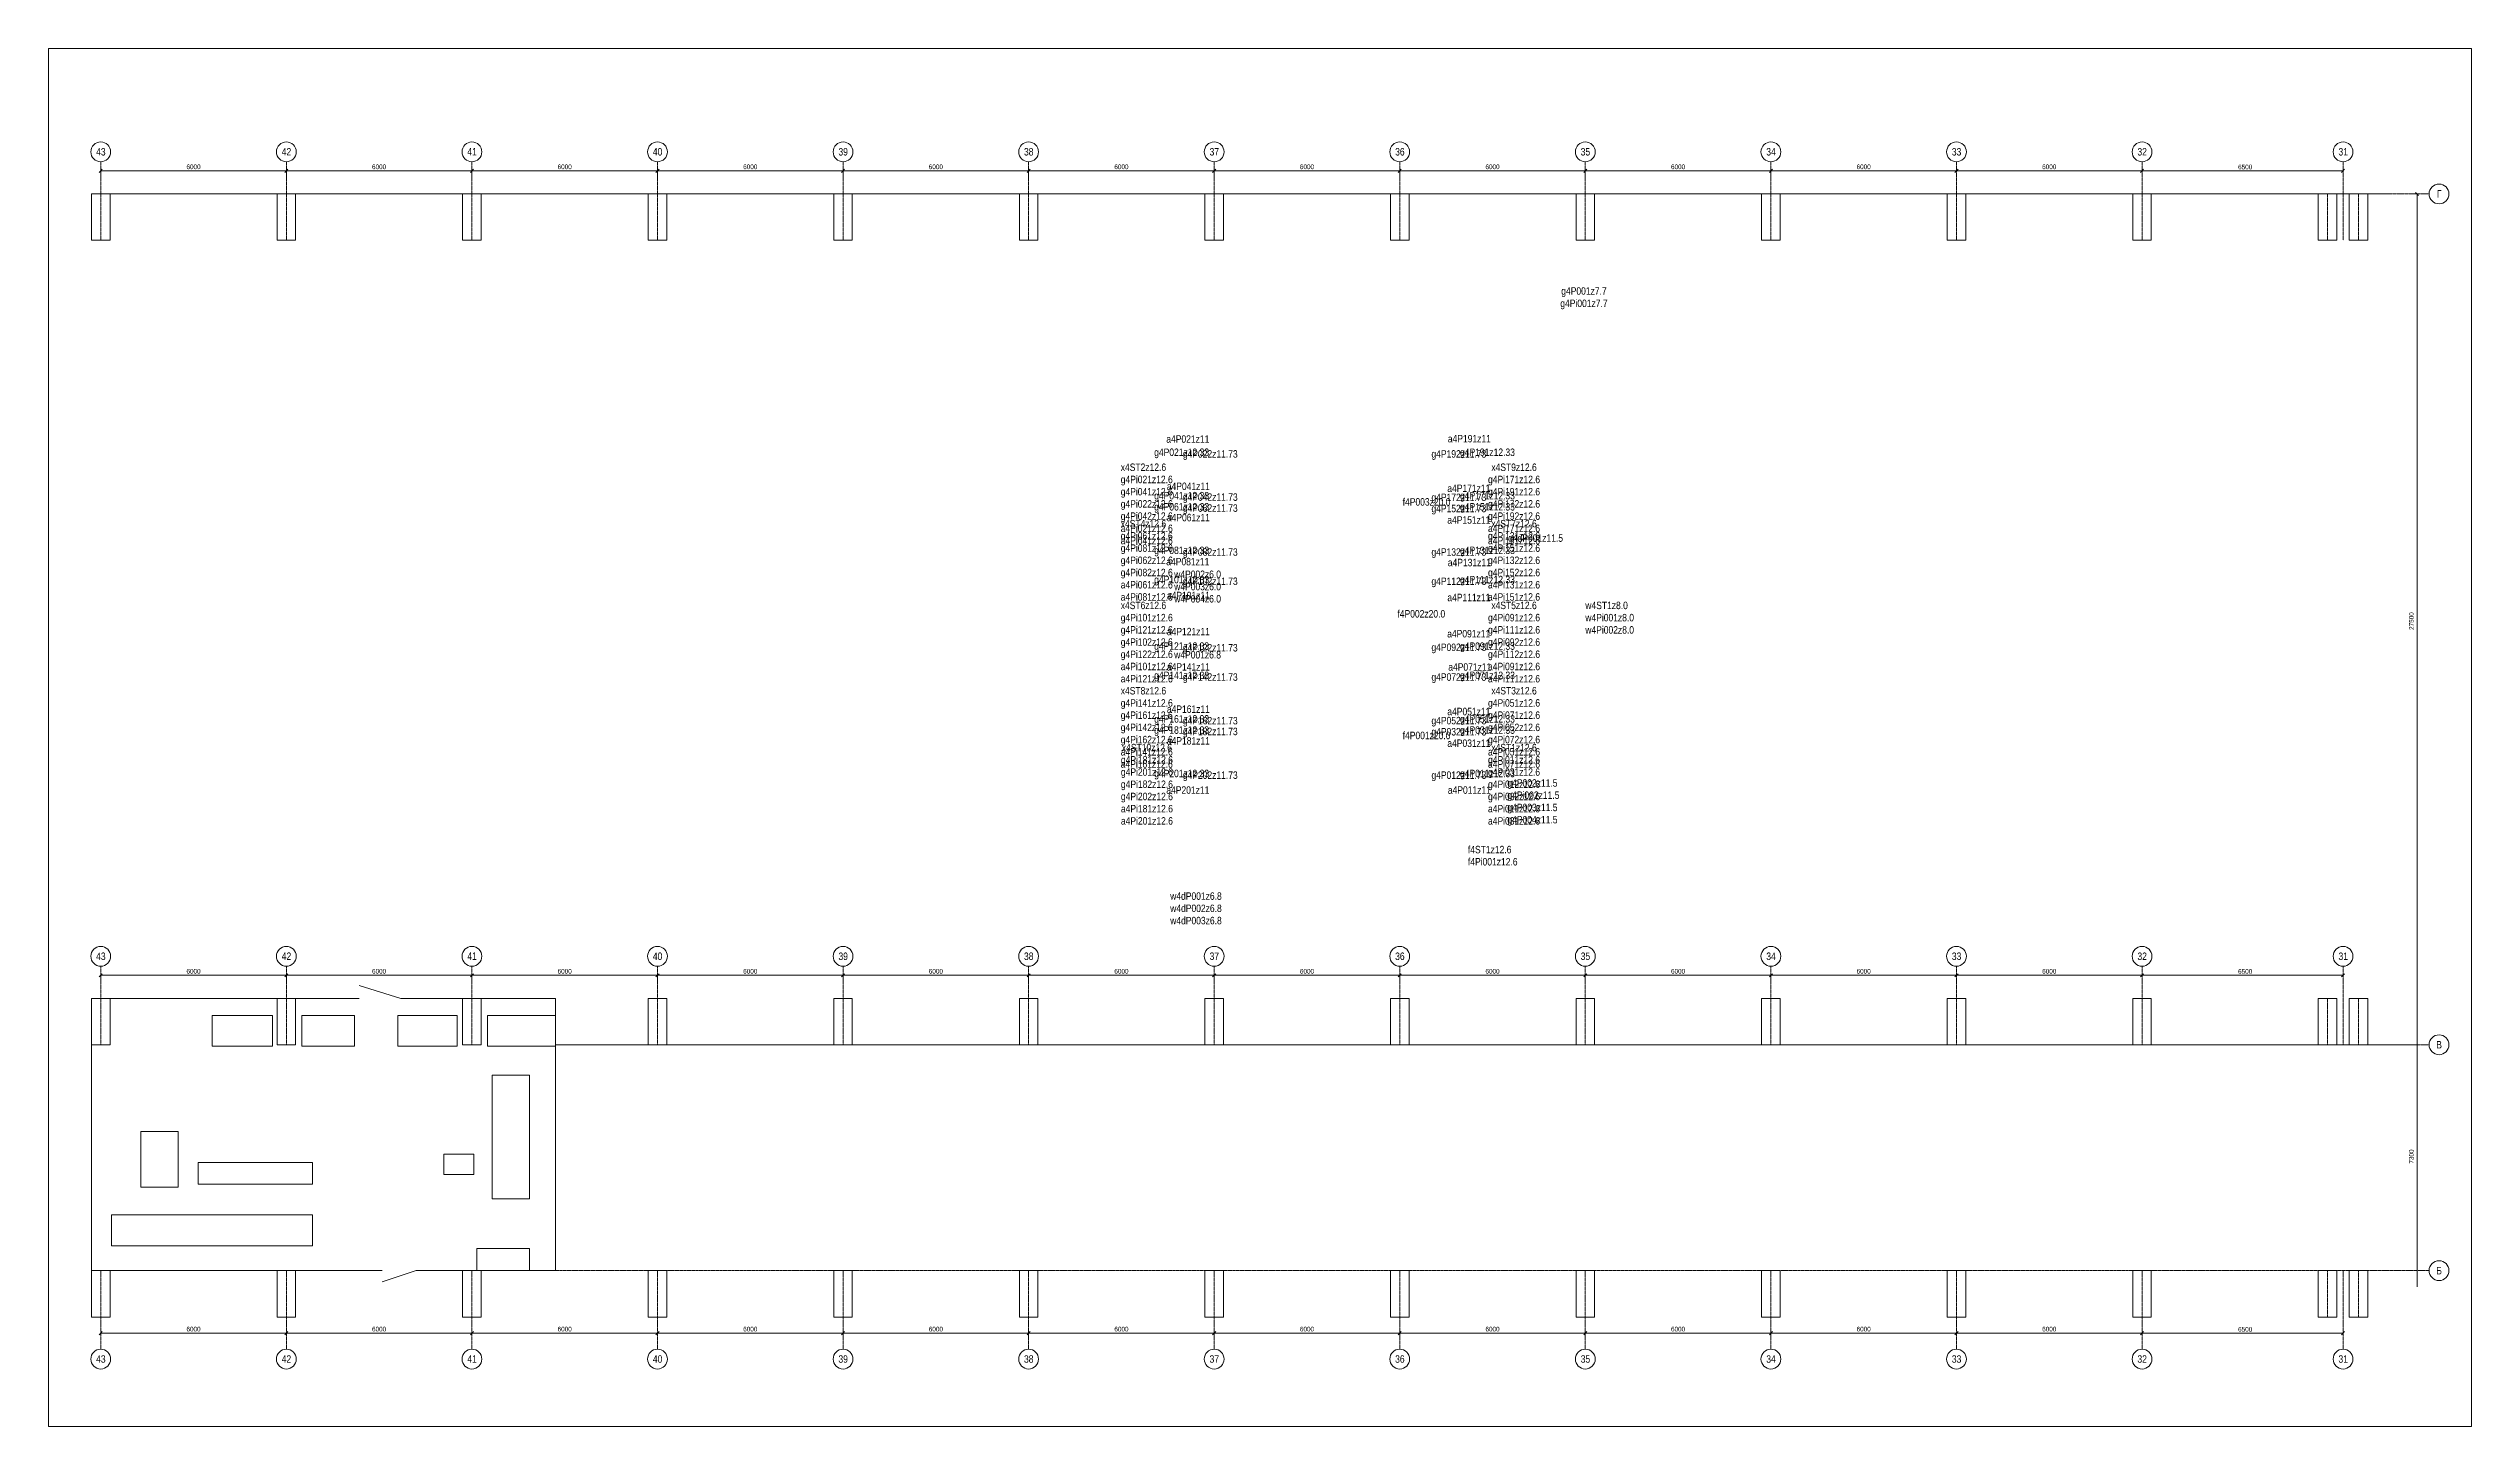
# Model space of a CAD drawing. Header units: millimetres. Extents: x -55194 to 23151, y -35151 to 9387.
import ezdxf

# ---------------------------------------------------------------- set-up
doc = ezdxf.new("R2010")
doc.units = ezdxf.units.MM
doc.header["$MEASUREMENT"] = 0
doc.linetypes.add('осеваяX2', pattern=[4, 2.5, -0.5, 0.5, -0.5])
for name, color, linetype in [('plan_params_burnSt', 7, 'Continuous'), ('plan_params_gas', 7, 'Continuous'), ('plan_params_smoke', 7, 'Continuous'), ('plan_params_water', 7, 'Continuous'), ('plan_static', 7, 'Continuous')]:
    doc.layers.add(name, color=color, linetype=linetype)
doc.styles.add('СГЕНЕРИР_СТИЛЬ_1', font='')
doc.styles.get('СГЕНЕРИР_СТИЛЬ_1').set_extended_font_data('Arial Narrow')

msp = doc.modelspace()

# ---------------------------------------------------------------- texts
at = {"layer": 'plan_params_burnSt', "color": 7, "linetype": 'Continuous', "lineweight": 15, "char_height": 240, "attachment_point": 2, "style": 'СГЕНЕРИР_СТИЛЬ_1'}
for s, insert in [('\\A1;{\\pqc;\\fArial Narrow|b0|i0|c204|p34;a4P021z11}', (-18355, -3115)), ('\\A1;{\\pqc;\\fArial Narrow|b0|i0|c204|p34;a4P191z11}', (-9253, -3103)), ('\\A1;{\\pqc;\\fArial Narrow|b0|i0|c204|p34;g4P021z12.33}', (-18556, -3542)), ('\\A1;{\\pqc;\\fArial Narrow|b0|i0|c204|p34;g4P022z11.73}', (-17630, -3596)), ('\\A1;{\\pqc;\\fArial Narrow|b0|i0|c204|p34;g4P192z11.73}', (-9592, -3596)), ('\\A1;{\\pqc;\\fArial Narrow|b0|i0|c204|p34;g4P191z12.33}', (-8667, -3542)), ('\\A1;{\\pqc;\\fArial Narrow|b0|i0|c204|p34;a4P041z11}', (-18339, -4642)), ('\\A1;{\\pqc;\\fArial Narrow|b0|i0|c204|p34;g4P041z12.33}', (-18556, -4945)), ('\\A1;{\\pqc;\\fArial Narrow|b0|i0|c204|p34;g4P061z12.33}', (-18556, -5305)), ('\\A1;{\\pqc;\\fArial Narrow|b0|i0|c204|p34;g4P042z11.73}', (-17630, -4991)), ('\\A1;{\\pqc;\\fArial Narrow|b0|i0|c204|p34;g4P062z11.73}', (-17630, -5346)), ('\\A1;{\\pqc;\\fArial Narrow|b0|i0|c204|p34;g4P172z11.73}', (-9592, -4999)), ('\\A1;{\\pqc;\\fArial Narrow|b0|i0|c204|p34;g4P152z11.73}', (-9592, -5360)), ('\\A1;{\\pqc;\\fArial Narrow|b0|i0|c204|p34;a4P171z11}', (-9269, -4706)), ('\\A1;{\\pqc;\\fArial Narrow|b0|i0|c204|p34;g4P171z12.33}', (-8667, -4945)), ('\\A1;{\\pqc;\\fArial Narrow|b0|i0|c204|p34;g4P151z12.33}', (-8667, -5305)), ('\\A1;{\\pqc;\\fArial Narrow|b0|i0|c204|p34;a4P061z11}', (-18337, -5653)), ('\\A1;{\\pqc;\\fArial Narrow|b0|i0|c204|p34;a4P151z11}', (-9269, -5730)), ('\\A1;{\\pqc;\\fArial Narrow|b0|i0|c204|p34;g4P081z12.33}', (-18556, -6713)), ('\\A1;{\\pqc;\\fArial Narrow|b0|i0|c204|p34;g4P082z11.73}', (-17630, -6767)), ('\\A1;{\\pqc;\\fArial Narrow|b0|i0|c204|p34;g4P132z11.73}', (-9592, -6767)), ('\\A1;{\\pqc;\\fArial Narrow|b0|i0|c204|p34;g4P131z12.33}', (-8667, -6713)), ('\\A1;{\\pqc;\\fArial Narrow|b0|i0|c204|p34;g4P101z12.33}', (-18556, -7657)), ('\\A1;{\\pqc;\\fArial Narrow|b0|i0|c204|p34;a4P081z11}', (-18355, -7077)), ('\\A1;{\\pqc;\\fArial Narrow|b0|i0|c204|p34;g4P102z11.73}', (-17630, -7712)), ('\\A1;{\\pqc;\\fArial Narrow|b0|i0|c204|p34;g4P112z11.73}', (-9592, -7712)), ('\\A1;{\\pqc;\\fArial Narrow|b0|i0|c204|p34;a4P131z11}', (-9254, -7106)), ('\\A1;{\\pqc;\\fArial Narrow|b0|i0|c204|p34;g4P111z12.33}', (-8667, -7657)), ('\\A1;{\\pqc;\\fArial Narrow|b0|i0|c204|p34;a4P101z11}', (-18337, -8173)), ('\\A1;{\\pqc;\\fArial Narrow|b0|i0|c204|p34;a4P111z11}', (-9268, -8236)), ('\\A1;{\\pqc;\\fArial Narrow|b0|i0|c204|p34;a4P121z11}', (-18337, -9338)), ('\\A1;{\\pqc;\\fArial Narrow|b0|i0|c204|p34;g4P121z12.33}', (-18556, -9807)), ('\\A1;{\\pqc;\\fArial Narrow|b0|i0|c204|p34;g4P122z11.73}', (-17630, -9861)), ('\\A1;{\\pqc;\\fArial Narrow|b0|i0|c204|p34;g4P092z11.73}', (-9592, -9846)), ('\\A1;{\\pqc;\\fArial Narrow|b0|i0|c204|p34;a4P091z11}', (-9273, -9407)), ('\\A1;{\\pqc;\\fArial Narrow|b0|i0|c204|p34;g4P091z12.33}', (-8667, -9807)), ('\\A1;{\\pqc;\\fArial Narrow|b0|i0|c204|p34;g4P141z12.33}', (-18556, -10753)), ('\\A1;{\\pqc;\\fArial Narrow|b0|i0|c204|p34;a4P141z11}', (-18337, -10480)), ('\\A1;{\\pqc;\\fArial Narrow|b0|i0|c204|p34;g4P142z11.73}', (-17630, -10808)), ('\\A1;{\\pqc;\\fArial Narrow|b0|i0|c204|p34;g4P072z11.73}', (-9592, -10808)), ('\\A1;{\\pqc;\\fArial Narrow|b0|i0|c204|p34;a4P071z11}', (-9238, -10483)), ('\\A1;{\\pqc;\\fArial Narrow|b0|i0|c204|p34;g4P071z12.33}', (-8667, -10753)), ('\\A1;{\\pqc;\\fArial Narrow|b0|i0|c204|p34;g4P161z12.33}', (-18556, -12161)), ('\\A1;{\\pqc;\\fArial Narrow|b0|i0|c204|p34;g4P181z12.33}', (-18556, -12521)), ('\\A1;{\\pqc;\\fArial Narrow|b0|i0|c204|p34;a4P161z11}', (-18337, -11845)), ('\\A1;{\\pqc;\\fArial Narrow|b0|i0|c204|p34;g4P162z11.73}', (-17630, -12218)), ('\\A1;{\\pqc;\\fArial Narrow|b0|i0|c204|p34;g4P052z11.73}', (-9592, -12215)), ('\\A1;{\\pqc;\\fArial Narrow|b0|i0|c204|p34;a4P051z11}', (-9269, -11922)), ('\\A1;{\\pqc;\\fArial Narrow|b0|i0|c204|p34;g4P051z12.33}', (-8667, -12161)), ('\\A1;{\\pqc;\\fArial Narrow|b0|i0|c204|p34;g4P031z12.33}', (-8667, -12521)), ('\\A1;{\\pqc;\\fArial Narrow|b0|i0|c204|p34;a4P181z11}', (-18337, -12869)), ('\\A1;{\\pqc;\\fArial Narrow|b0|i0|c204|p34;g4P182z11.73}', (-17630, -12567)), ('\\A1;{\\pqc;\\fArial Narrow|b0|i0|c204|p34;g4P032z11.73}', (-9592, -12576)), ('\\A1;{\\pqc;\\fArial Narrow|b0|i0|c204|p34;a4P031z11}', (-9269, -12946)), ('\\A1;{\\pqc;\\fArial Narrow|b0|i0|c204|p34;g4P201z12.33}', (-18556, -13924)), ('\\A1;{\\pqc;\\fArial Narrow|b0|i0|c204|p34;g4P202z11.73}', (-17630, -13978)), ('\\A1;{\\pqc;\\fArial Narrow|b0|i0|c204|p34;g4P012z11.73}', (-9592, -13978)), ('\\A1;{\\pqc;\\fArial Narrow|b0|i0|c204|p34;g4P011z12.33}', (-8667, -13924)), ('\\A1;{\\pqc;\\fArial Narrow|b0|i0|c204|p34;a4P201z11}', (-18355, -14460)), ('\\A1;{\\pqc;\\fArial Narrow|b0|i0|c204|p34;a4P011z11}', (-9252, -14460))]:
    msp.add_mtext(s, dxfattribs=dict(at, insert=insert))
at = {"layer": 'plan_params_burnSt', "color": 7, "linetype": 'Continuous', "lineweight": 15, "char_height": 240, "style": 'СГЕНЕРИР_СТИЛЬ_1'}
for s, insert, attachment_point, line_spacing_factor in [('\\A1;{\\pql;\\fArial Narrow|b0|i0|c204|p34;x4ST2z12.6\\P\\pql;\\fArial Narrow|b0|i0|c204|p34;g4Pi021z12.6\\P\\pql;\\fArial Narrow|b0|i0|c204|p34;g4Pi041z12.6\\P\\pql;\\fArial Narrow|b0|i0|c204|p34;g4Pi02\\fArial Narrow|b0|i0|c204|p34;2\\fArial Narrow|b0|i0|c204|p34;z12.6\\P\\pql;\\fArial Narrow|b0|i0|c204|p34;g4Pi04\\fArial Narrow|b0|i0|c204|p34;2\\fArial Narrow|b0|i0|c204|p34;z12.6\\P\\pql;\\fArial Narrow|b0|i0|c204|p34;a4\\fArial Narrow|b0|i0|c204|p34;Pi021z12.6\\P\\pql;\\fArial Narrow|b0|i0|c204|p34;a4\\fArial Narrow|b0|i0|c204|p34;Pi041z12.6}', (-20524, -4027), 1, 0.986987), ('\\A1;{\\pqc;\\fArial Narrow|b0|i0|c204|p34;x4ST9z12.6\\P\\pqc;\\fArial Narrow|b0|i0|c204|p34;g4Pi171z12.6\\P\\pql;\\fArial Narrow|b0|i0|c204|p34;g4Pi191z12.6\\P\\pql;\\fArial Narrow|b0|i0|c204|p34;g4Pi\\fArial Narrow|b0|i0|c204|p34;17\\fArial Narrow|b0|i0|c204|p34;2z12.6\\P\\pql;\\fArial Narrow|b0|i0|c204|p34;g4Pi\\fArial Narrow|b0|i0|c204|p34;19\\fArial Narrow|b0|i0|c204|p34;2z12.6\\P\\pql;\\fArial Narrow|b0|i0|c204|p34;a4Pi\\fArial Narrow|b0|i0|c204|p34;17\\fArial Narrow|b0|i0|c204|p34;1z12.6\\P\\pql;\\fArial Narrow|b0|i0|c204|p34;a4Pi\\fArial Narrow|b0|i0|c204|p34;19\\fArial Narrow|b0|i0|c204|p34;1z12.6}', (-7808, -4027), 2, 0.986987), ('\\A1;{\\pql;\\fArial Narrow|b0|i0|c204|p34;x4ST4z12.6\\P\\pql;\\fArial Narrow|b0|i0|c204|p34;g4Pi061z12.6\\P\\pql;\\fArial Narrow|b0|i0|c204|p34;g4Pi081z12.6\\P\\pql;\\fArial Narrow|b0|i0|c204|p34;g4Pi\\fArial Narrow|b0|i0|c204|p34;06\\fArial Narrow|b0|i0|c204|p34;2z12.6\\P\\pql;\\fArial Narrow|b0|i0|c204|p34;g4Pi\\fArial Narrow|b0|i0|c204|p34;08\\fArial Narrow|b0|i0|c204|p34;2z12.6\\P\\pql;\\fArial Narrow|b0|i0|c204|p34;a4Pi\\fArial Narrow|b0|i0|c204|p34;06\\fArial Narrow|b0|i0|c204|p34;1z12.6\\P\\pql;\\fArial Narrow|b0|i0|c204|p34;a4Pi\\fArial Narrow|b0|i0|c204|p34;08\\fArial Narrow|b0|i0|c204|p34;1z12.6}', (-20524, -5850), 1, 0.986987), ('\\A1;{\\pqc;\\fArial Narrow|b0|i0|c204|p34;x4ST7z12.6\\P\\pqc;\\fArial Narrow|b0|i0|c204|p34;g4Pi131z12.6\\P\\pql;\\fArial Narrow|b0|i0|c204|p34;g4Pi151z12.6\\P\\pql;\\fArial Narrow|b0|i0|c204|p34;g4Pi\\fArial Narrow|b0|i0|c204|p34;13\\fArial Narrow|b0|i0|c204|p34;2z12.6\\P\\pql;\\fArial Narrow|b0|i0|c204|p34;g4Pi\\fArial Narrow|b0|i0|c204|p34;15\\fArial Narrow|b0|i0|c204|p34;2z12.6\\P\\pql;\\fArial Narrow|b0|i0|c204|p34;a4Pi\\fArial Narrow|b0|i0|c204|p34;13\\fArial Narrow|b0|i0|c204|p34;1z12.6\\P\\pql;\\fArial Narrow|b0|i0|c204|p34;a4Pi\\fArial Narrow|b0|i0|c204|p34;15\\fArial Narrow|b0|i0|c204|p34;1z12.6}', (-7808, -5850), 2, 0.986987), ('\\A1;{\\pql;\\fArial Narrow|b0|i0|c204|p34;x4ST6z12.6\\P\\pql;\\fArial Narrow|b0|i0|c204|p34;g4Pi101z12.6\\P\\pql;\\fArial Narrow|b0|i0|c204|p34;g4Pi121z12.6\\P\\pql;\\fArial Narrow|b0|i0|c204|p34;g4Pi\\fArial Narrow|b0|i0|c204|p34;10\\fArial Narrow|b0|i0|c204|p34;2z12.6\\P\\pql;\\fArial Narrow|b0|i0|c204|p34;g4Pi\\fArial Narrow|b0|i0|c204|p34;12\\fArial Narrow|b0|i0|c204|p34;2z12.6\\P\\pql;\\fArial Narrow|b0|i0|c204|p34;a4Pi\\fArial Narrow|b0|i0|c204|p34;10\\fArial Narrow|b0|i0|c204|p34;1z12.6\\P\\pql;\\fArial Narrow|b0|i0|c204|p34;a4Pi\\fArial Narrow|b0|i0|c204|p34;12\\fArial Narrow|b0|i0|c204|p34;1z12.6}', (-20524, -8492), 1, 0.986987), ('\\A1;{\\pqc;\\fArial Narrow|b0|i0|c204|p34;x4ST5z12.6\\P\\pqc;\\fArial Narrow|b0|i0|c204|p34;g4Pi091z12.6\\P\\pql;\\fArial Narrow|b0|i0|c204|p34;g4Pi111z12.6\\P\\pql;\\fArial Narrow|b0|i0|c204|p34;g4Pi\\fArial Narrow|b0|i0|c204|p34;09\\fArial Narrow|b0|i0|c204|p34;2z12.6\\P\\pql;\\fArial Narrow|b0|i0|c204|p34;g4Pi\\fArial Narrow|b0|i0|c204|p34;11\\fArial Narrow|b0|i0|c204|p34;2z12.6\\P\\pql;\\fArial Narrow|b0|i0|c204|p34;a4Pi\\fArial Narrow|b0|i0|c204|p34;09\\fArial Narrow|b0|i0|c204|p34;1z12.6\\P\\pql;\\fArial Narrow|b0|i0|c204|p34;a4Pi\\fArial Narrow|b0|i0|c204|p34;11\\fArial Narrow|b0|i0|c204|p34;1z12.6}', (-7808, -8492), 2, 0.986987), ('\\A1;{\\pql;\\fArial Narrow|b0|i0|c204|p34;x4ST8z12.6\\P\\pql;\\fArial Narrow|b0|i0|c204|p34;g4Pi141z12.6\\P\\pql;\\fArial Narrow|b0|i0|c204|p34;g4Pi161z12.6\\P\\pql;\\fArial Narrow|b0|i0|c204|p34;g4Pi\\fArial Narrow|b0|i0|c204|p34;14\\fArial Narrow|b0|i0|c204|p34;2z12.6\\P\\pql;\\fArial Narrow|b0|i0|c204|p34;g4Pi\\fArial Narrow|b0|i0|c204|p34;16\\fArial Narrow|b0|i0|c204|p34;2z12.6\\P\\pql;\\fArial Narrow|b0|i0|c204|p34;a4Pi\\fArial Narrow|b0|i0|c204|p34;14\\fArial Narrow|b0|i0|c204|p34;1z12.6\\P\\pql;\\fArial Narrow|b0|i0|c204|p34;a4Pi\\fArial Narrow|b0|i0|c204|p34;16\\fArial Narrow|b0|i0|c204|p34;1z12.6}', (-20524, -11250), 1, 0.986987), ('\\A1;{\\pqc;\\fArial Narrow|b0|i0|c204|p34;x4ST3z12.6\\P\\pqc;\\fArial Narrow|b0|i0|c204|p34;g4Pi051z12.6\\P\\pql;\\fArial Narrow|b0|i0|c204|p34;g4Pi071z12.6\\P\\pql;\\fArial Narrow|b0|i0|c204|p34;g4Pi052z12.6\\P\\pql;\\fArial Narrow|b0|i0|c204|p34;g4Pi072z12.6\\P\\pql;\\fArial Narrow|b0|i0|c204|p34;a4Pi051z12.6\\P\\pql;\\fArial Narrow|b0|i0|c204|p34;a4Pi071z12.6}', (-7808, -11250), 2, 0.986987), ('\\A1;{\\pqc;\\fArial Narrow|b0|i0|c204|p34;x4ST10z12.6\\P\\pqc;\\fArial Narrow|b0|i0|c204|p34;g4Pi181z12.6\\P\\pql;\\fArial Narrow|b0|i0|c204|p34;g4Pi201z12.6\\P\\pql;\\fArial Narrow|b0|i0|c204|p34;g4Pi182z12.6\\P\\pql;\\fArial Narrow|b0|i0|c204|p34;g4Pi202z12.6\\P\\pql;\\fArial Narrow|b0|i0|c204|p34;a4Pi181z12.6\\P\\pql;\\fArial Narrow|b0|i0|c204|p34;a4Pi201z12.6}', (-19678, -13088), 2, 0.986987), ('\\A1;{\\pqc;\\fArial Narrow|b0|i0|c204|p34;x4ST1z12.6\\P\\pqc;\\fArial Narrow|b0|i0|c204|p34;g4Pi011z12.6\\P\\pql;\\fArial Narrow|b0|i0|c204|p34;g4Pi031z12.6\\P\\pql;\\fArial Narrow|b0|i0|c204|p34;g4Pi012z12.6\\P\\pql;\\fArial Narrow|b0|i0|c204|p34;g4Pi032z12.6\\P\\pql;\\fArial Narrow|b0|i0|c204|p34;a4Pi011z12.6\\P\\pql;\\fArial Narrow|b0|i0|c204|p34;a4Pi031z12.6}', (-7808, -13088), 2, 0.987057)]:
    msp.add_mtext(s, dxfattribs=dict(at, insert=insert, attachment_point=attachment_point, line_spacing_factor=line_spacing_factor))
at = {"layer": 'plan_params_gas', "color": 7, "linetype": 'Continuous', "lineweight": 15, "char_height": 240, "style": 'СГЕНЕРИР_СТИЛЬ_1'}
for s, insert, attachment_point, line_spacing_factor in [('\\A1;{\\pqc;\\fArial Narrow|b0|i0|c204|p34;g4P001z7.7\\P\\pqc;\\fArial Narrow|b0|i0|c204|p34;g4P\\fArial Narrow|b0|i0|c204|p34;i\\fArial Narrow|b0|i0|c204|p34;001z7.7}', (-5547, 1669), 2, 0.994337), ('\\A1;{\\pql;\\fArial Narrow|b0|i0|c204|p34;g4P002z11.5\\P\\pql;\\fArial Narrow|b0|i0|c204|p34;g4Pi002z11.5\\P\\pql;\\fArial Narrow|b0|i0|c204|p34;g4P003z11.5\\P\\pql;\\fArial Narrow|b0|i0|c204|p34;g4P004z11.5}', (-8023, -14231), 1, 0.988674)]:
    msp.add_mtext(s, dxfattribs=dict(at, insert=insert, attachment_point=attachment_point, line_spacing_factor=line_spacing_factor))
at = {"layer": 'plan_params_gas', "color": 7, "linetype": 'Continuous', "lineweight": 15, "insert": (-7111, -6316), "char_height": 240, "attachment_point": 2, "style": 'СГЕНЕРИР_СТИЛЬ_1'}
msp.add_mtext('\\A1;{\\pqc;\\fArial Narrow|b0|i0|c204|p34;g4dP001z11.5}', dxfattribs=at)
at = {"layer": 'plan_params_smoke', "color": 7, "linetype": 'Continuous', "lineweight": 15, "char_height": 240, "attachment_point": 2, "style": 'СГЕНЕРИР_СТИЛЬ_1'}
for s, insert in [('\\A1;{\\pqc;\\fArial Narrow|b0|i0|c204|p34;f4P003z2\\fArial Narrow|b0|i0|c204|p34;0.0}', (-10636, -5147)), ('\\A1;{\\pqc;\\fArial Narrow|b0|i0|c204|p34;f4P002z2\\fArial Narrow|b0|i0|c204|p34;0.0}', (-10806, -8764)), ('\\A1;{\\pqc;\\fArial Narrow|b0|i0|c204|p34;f4P001z20.0}', (-10636, -12696))]:
    msp.add_mtext(s, dxfattribs=dict(at, insert=insert))
at = {"layer": 'plan_params_smoke', "color": 7, "linetype": 'Continuous', "lineweight": 15, "insert": (-9299, -16384), "char_height": 240, "attachment_point": 1, "line_spacing_factor": 0.984903, "style": 'СГЕНЕРИР_СТИЛЬ_1'}
msp.add_mtext('\\A1;{\\pql;\\fArial Narrow|b0|i0|c204|p34;f4ST1z12.6\\P\\pqc;\\fArial Narrow|b0|i0|c204|p34;f4P\\fArial Narrow|b0|i0|c204|p34;i\\fArial Narrow|b0|i0|c204|p34;001z\\fArial Narrow|b0|i0|c204|p34;12\\fArial Narrow|b0|i0|c204|p34;.\\fArial Narrow|b0|i0|c204|p34;6}', dxfattribs=at)
at = {"layer": 'plan_params_water', "color": 7, "linetype": 'Continuous', "lineweight": 15, "char_height": 240, "attachment_point": 1, "style": 'СГЕНЕРИР_СТИЛЬ_1'}
for s, insert, line_spacing_factor in [('\\A1;{\\pql;\\fArial Narrow|b0|i0|c204|p34;w4P002z6.0\\P\\pql;\\fArial Narrow|b0|i0|c204|p34;w4P003z6.0\\P\\pql;\\fArial Narrow|b0|i0|c204|p34;w4P004z6.0}', (-18796, -7487), 0.989117), ('\\A1;{\\pql;\\fArial Narrow|b0|i0|c204|p34;w4ST1z8.0\\P\\pql;\\fArial Narrow|b0|i0|c204|p34;w4Pi001z8.0\\P\\pql;\\fArial Narrow|b0|i0|c204|p34;w4Pi002z8.0}', (-5503, -8492), 0.989235), ('\\A1;{\\pql;\\fArial Narrow|b0|i0|c204|p34;w4\\fArial Narrow|b0|i0|c204|p34;dP\\fArial Narrow|b0|i0|c204|p34;00\\fArial Narrow|b0|i0|c204|p34;1\\fArial Narrow|b0|i0|c204|p34;z6.8\\P\\pql;\\fArial Narrow|b0|i0|c204|p34;w4\\fArial Narrow|b0|i0|c204|p34;dP\\fArial Narrow|b0|i0|c204|p34;00\\fArial Narrow|b0|i0|c204|p34;2\\fArial Narrow|b0|i0|c204|p34;z6.8\\P\\pql;\\fArial Narrow|b0|i0|c204|p34;w4\\fArial Narrow|b0|i0|c204|p34;dP\\fArial Narrow|b0|i0|c204|p34;00\\fArial Narrow|b0|i0|c204|p34;3\\fArial Narrow|b0|i0|c204|p34;z6.8}', (-18925, -17887), 0.989327)]:
    msp.add_mtext(s, dxfattribs=dict(at, insert=insert, line_spacing_factor=line_spacing_factor))
at = {"layer": 'plan_params_water', "color": 7, "linetype": 'Continuous', "lineweight": 15, "insert": (-18796, -10087), "char_height": 240, "attachment_point": 1, "style": 'СГЕНЕРИР_СТИЛЬ_1'}
msp.add_mtext('\\A1;{\\pql;\\fArial Narrow|b0|i0|c204|p34;w4P001z6.8}', dxfattribs=at)
at = {"layer": 'plan_static', "color": 7, "linetype": 'Continuous', "lineweight": 15, "attachment_point": 5, "style": 'СГЕНЕРИР_СТИЛЬ_1'}
for s, insert, char_height in [('\\A1;{\\pqc;\\fArial Narrow|b0|i0|c204|p34;4\\fArial Narrow|b0|i0|c204|p34;3}', (-53499, 6047), 240), ('\\A1;{\\pqc;\\fArial Narrow|b0|i0|c204|p34;6000}', (-50503, 5562), 150), ('\\A1;{\\pqc;\\fArial Narrow|b0|i0|c204|p34;4\\fArial Narrow|b0|i0|c204|p34;2}', (-47499, 6050), 240), ('\\A1;{\\pqc;\\fArial Narrow|b0|i0|c204|p34;6000}', (-44503, 5562), 150), ('\\A1;{\\pqc;\\fArial Narrow|b0|i0|c204|p34;4\\fArial Narrow|b0|i0|c204|p34;1}', (-41499, 6050), 240), ('\\A1;{\\pqc;\\fArial Narrow|b0|i0|c204|p34;6000}', (-38503, 5562), 150), ('\\A1;{\\pqc;\\fArial Narrow|b0|i0|c204|p34;40}', (-35499, 6047), 240), ('\\A1;{\\pqc;\\fArial Narrow|b0|i0|c204|p34;6000}', (-32503, 5562), 150), ('\\A1;{\\pqc;\\fArial Narrow|b0|i0|c204|p34;3\\fArial Narrow|b0|i0|c204|p34;9}', (-29499, 6047), 240), ('\\A1;{\\pqc;\\fArial Narrow|b0|i0|c204|p34;6000}', (-26503, 5562), 150), ('\\A1;{\\pqc;\\fArial Narrow|b0|i0|c204|p34;3\\fArial Narrow|b0|i0|c204|p34;8}', (-23499, 6047), 240), ('\\A1;{\\pqc;\\fArial Narrow|b0|i0|c204|p34;6000}', (-20503, 5562), 150), ('\\A1;{\\pqc;\\fArial Narrow|b0|i0|c204|p34;3\\fArial Narrow|b0|i0|c204|p34;7}', (-17499, 6047), 240), ('\\A1;{\\pqc;\\fArial Narrow|b0|i0|c204|p34;6000}', (-14503, 5562), 150), ('\\A1;{\\pqc;\\fArial Narrow|b0|i0|c204|p34;3\\fArial Narrow|b0|i0|c204|p34;6}', (-11499, 6047), 240), ('\\A1;{\\pqc;\\fArial Narrow|b0|i0|c204|p34;6000}', (-8503, 5562), 150), ('\\A1;{\\pqc;\\fArial Narrow|b0|i0|c204|p34;3\\fArial Narrow|b0|i0|c204|p34;5}', (-5499, 6047), 240), ('\\A1;{\\pqc;\\fArial Narrow|b0|i0|c204|p34;6000}', (-2503, 5562), 150), ('\\A1;{\\pqc;\\fArial Narrow|b0|i0|c204|p34;34}', (501, 6047), 240), ('\\A1;{\\pqc;\\fArial Narrow|b0|i0|c204|p34;6000}', (3497, 5562), 150), ('\\A1;{\\pqc;\\fArial Narrow|b0|i0|c204|p34;33}', (6501, 6047), 240), ('\\A1;{\\pqc;\\fArial Narrow|b0|i0|c204|p34;6000}', (9497, 5562), 150), ('\\A1;{\\pqc;\\fArial Narrow|b0|i0|c204|p34;32}', (12501, 6047), 240), ('\\A1;{\\pqc;\\fArial Narrow|b0|i0|c204|p34;6\\fArial Narrow|b0|i0|c204|p34;5\\fArial Narrow|b0|i0|c204|p34;00}', (15832, 5556), 150), ('\\A1;{\\pqc;\\fArial Narrow|b0|i0|c204|p34;31}', (19001, 6047), 240), ('\\A1;{\\pqc;\\fArial Narrow|b0|i0|c204|p34;Г}', (22103, 4688), 240), ('\\A1;{\\pqc;\\fArial Narrow|b0|i0|c204|p34;4\\fArial Narrow|b0|i0|c204|p34;3}', (-53499, -19953), 240), ('\\A1;{\\pqc;\\fArial Narrow|b0|i0|c204|p34;6000}', (-50503, -20438), 150), ('\\A1;{\\pqc;\\fArial Narrow|b0|i0|c204|p34;4\\fArial Narrow|b0|i0|c204|p34;2}', (-47499, -19950), 240), ('\\A1;{\\pqc;\\fArial Narrow|b0|i0|c204|p34;6000}', (-44503, -20438), 150), ('\\A1;{\\pqc;\\fArial Narrow|b0|i0|c204|p34;4\\fArial Narrow|b0|i0|c204|p34;1}', (-41499, -19950), 240), ('\\A1;{\\pqc;\\fArial Narrow|b0|i0|c204|p34;6000}', (-38503, -20438), 150), ('\\A1;{\\pqc;\\fArial Narrow|b0|i0|c204|p34;40}', (-35499, -19953), 240), ('\\A1;{\\pqc;\\fArial Narrow|b0|i0|c204|p34;6000}', (-32503, -20438), 150), ('\\A1;{\\pqc;\\fArial Narrow|b0|i0|c204|p34;3\\fArial Narrow|b0|i0|c204|p34;9}', (-29499, -19953), 240), ('\\A1;{\\pqc;\\fArial Narrow|b0|i0|c204|p34;6000}', (-26503, -20438), 150), ('\\A1;{\\pqc;\\fArial Narrow|b0|i0|c204|p34;3\\fArial Narrow|b0|i0|c204|p34;8}', (-23499, -19953), 240), ('\\A1;{\\pqc;\\fArial Narrow|b0|i0|c204|p34;6000}', (-20503, -20438), 150), ('\\A1;{\\pqc;\\fArial Narrow|b0|i0|c204|p34;3\\fArial Narrow|b0|i0|c204|p34;7}', (-17499, -19953), 240), ('\\A1;{\\pqc;\\fArial Narrow|b0|i0|c204|p34;6000}', (-14503, -20438), 150), ('\\A1;{\\pqc;\\fArial Narrow|b0|i0|c204|p34;3\\fArial Narrow|b0|i0|c204|p34;6}', (-11499, -19953), 240), ('\\A1;{\\pqc;\\fArial Narrow|b0|i0|c204|p34;6000}', (-8503, -20438), 150), ('\\A1;{\\pqc;\\fArial Narrow|b0|i0|c204|p34;3\\fArial Narrow|b0|i0|c204|p34;5}', (-5499, -19953), 240), ('\\A1;{\\pqc;\\fArial Narrow|b0|i0|c204|p34;6000}', (-2503, -20438), 150), ('\\A1;{\\pqc;\\fArial Narrow|b0|i0|c204|p34;34}', (501, -19953), 240), ('\\A1;{\\pqc;\\fArial Narrow|b0|i0|c204|p34;6000}', (3497, -20438), 150), ('\\A1;{\\pqc;\\fArial Narrow|b0|i0|c204|p34;33}', (6501, -19953), 240), ('\\A1;{\\pqc;\\fArial Narrow|b0|i0|c204|p34;6000}', (9497, -20438), 150), ('\\A1;{\\pqc;\\fArial Narrow|b0|i0|c204|p34;32}', (12501, -19953), 240), ('\\A1;{\\pqc;\\fArial Narrow|b0|i0|c204|p34;6\\fArial Narrow|b0|i0|c204|p34;5\\fArial Narrow|b0|i0|c204|p34;00}', (15832, -20444), 150), ('\\A1;{\\pqc;\\fArial Narrow|b0|i0|c204|p34;31}', (19001, -19953), 240), ('\\A1;{\\pqc;\\fArial Narrow|b0|i0|c204|p34;В}', (22103, -22812), 240), ('\\A1;{\\pqc;\\fArial Narrow|b0|i0|c204|p34;Б}', (22103, -30112), 240), ('\\A1;{\\pqc;\\fArial Narrow|b0|i0|c204|p34;6000}', (-50503, -32003), 150), ('\\A1;{\\pqc;\\fArial Narrow|b0|i0|c204|p34;6000}', (-44503, -32003), 150), ('\\A1;{\\pqc;\\fArial Narrow|b0|i0|c204|p34;6000}', (-38503, -32003), 150), ('\\A1;{\\pqc;\\fArial Narrow|b0|i0|c204|p34;6000}', (-32503, -32003), 150), ('\\A1;{\\pqc;\\fArial Narrow|b0|i0|c204|p34;6000}', (-26503, -32003), 150), ('\\A1;{\\pqc;\\fArial Narrow|b0|i0|c204|p34;6000}', (-20503, -32003), 150), ('\\A1;{\\pqc;\\fArial Narrow|b0|i0|c204|p34;6000}', (-14503, -32003), 150), ('\\A1;{\\pqc;\\fArial Narrow|b0|i0|c204|p34;6000}', (-8503, -32003), 150), ('\\A1;{\\pqc;\\fArial Narrow|b0|i0|c204|p34;6000}', (-2503, -32003), 150), ('\\A1;{\\pqc;\\fArial Narrow|b0|i0|c204|p34;6000}', (3497, -32003), 150), ('\\A1;{\\pqc;\\fArial Narrow|b0|i0|c204|p34;6000}', (9497, -32003), 150), ('\\A1;{\\pqc;\\fArial Narrow|b0|i0|c204|p34;6\\fArial Narrow|b0|i0|c204|p34;5\\fArial Narrow|b0|i0|c204|p34;00}', (15832, -32010), 150), ('\\A1;{\\pqc;\\fArial Narrow|b0|i0|c204|p34;4\\fArial Narrow|b0|i0|c204|p34;3}', (-53499, -32971), 240), ('\\A1;{\\pqc;\\fArial Narrow|b0|i0|c204|p34;4\\fArial Narrow|b0|i0|c204|p34;2}', (-47499, -32969), 240), ('\\A1;{\\pqc;\\fArial Narrow|b0|i0|c204|p34;4\\fArial Narrow|b0|i0|c204|p34;1}', (-41499, -32969), 240), ('\\A1;{\\pqc;\\fArial Narrow|b0|i0|c204|p34;4\\fArial Narrow|b0|i0|c204|p34;0}', (-35499, -32971), 240), ('\\A1;{\\pqc;\\fArial Narrow|b0|i0|c204|p34;3\\fArial Narrow|b0|i0|c204|p34;9}', (-29499, -32971), 240), ('\\A1;{\\pqc;\\fArial Narrow|b0|i0|c204|p34;3\\fArial Narrow|b0|i0|c204|p34;8}', (-23499, -32971), 240), ('\\A1;{\\pqc;\\fArial Narrow|b0|i0|c204|p34;3\\fArial Narrow|b0|i0|c204|p34;7}', (-17499, -32971), 240), ('\\A1;{\\pqc;\\fArial Narrow|b0|i0|c204|p34;3\\fArial Narrow|b0|i0|c204|p34;6}', (-11499, -32971), 240), ('\\A1;{\\pqc;\\fArial Narrow|b0|i0|c204|p34;3\\fArial Narrow|b0|i0|c204|p34;5}', (-5499, -32971), 240), ('\\A1;{\\pqc;\\fArial Narrow|b0|i0|c204|p34;34}', (501, -32971), 240), ('\\A1;{\\pqc;\\fArial Narrow|b0|i0|c204|p34;33}', (6501, -32971), 240), ('\\A1;{\\pqc;\\fArial Narrow|b0|i0|c204|p34;32}', (12501, -32971), 240), ('\\A1;{\\pqc;\\fArial Narrow|b0|i0|c204|p34;31}', (19001, -32971), 240)]:
    msp.add_mtext(s, dxfattribs=dict(at, insert=insert, char_height=char_height))
at = {"layer": 'plan_static', "color": 7, "linetype": 'Continuous', "lineweight": 15, "char_height": 150, "attachment_point": 5, "rotation": 90, "style": 'СГЕНЕРИР_СТИЛЬ_1'}
for s, insert in [('\\A1;{\\pqc;\\fArial Narrow|b0|i0|c204|p34;27500}', (21206, -9119)), ('\\A1;{\\pqc;\\fArial Narrow|b0|i0|c204|p34;7300}', (21206, -26426))]:
    msp.add_mtext(s, dxfattribs=dict(at, insert=insert))

# ---------------------------------------------------------------- linework, layer by layer
at = {"layer": 'plan_static', "color": 7, "linetype": 'осеваяX2', "lineweight": 15}
for p, q in [((-53503, 3187), (-53503, 5726)), ((-47503, 3187), (-47503, 5726)), ((-41503, 3187), (-41503, 5726)), ((-35503, 3187), (-35503, 5726)), ((-29503, 3187), (-29503, 5726)), ((-23503, 3187), (-23503, 5726)), ((-17503, 3187), (-17503, 5726)), ((-11503, 3187), (-11503, 5726)), ((-5503, 3187), (-5503, 5726)), ((497, 3187), (497, 5726)), ((6497, 3187), (6497, 5726)), ((12497, 3187), (12497, 5726)), ((18997, 3187), (18997, 5726)), ((18497, 3187), (18497, 4687)), ((19497, 3187), (19497, 4687)), ((20550, 4687), (21779, 4687)), ((-53503, -22813), (-53503, -20274)), ((-47503, -22813), (-47503, -20274)), ((-41503, -22813), (-41503, -20274)), ((-35503, -22813), (-35503, -20274)), ((-29503, -22813), (-29503, -20274)), ((-23503, -22813), (-23503, -20274)), ((-17503, -22813), (-17503, -20274)), ((-11503, -22813), (-11503, -20274)), ((-5503, -22813), (-5503, -20274)), ((497, -22813), (497, -20274)), ((6497, -22813), (6497, -20274)), ((12497, -22813), (12497, -20274)), ((18997, -22813), (18997, -20274)), ((18497, -22813), (18497, -21313)), ((19497, -22813), (19497, -21313)), ((21390, -22813), (21779, -22813)), ((-53803, -30113), (-44403, -30113)), ((-53503, -32652), (-53503, -30113)), ((-47503, -32652), (-47503, -30113)), ((-43303, -30113), (21779, -30113)), ((-41503, -32652), (-41503, -30113)), ((-35503, -32652), (-35503, -30113)), ((-29503, -32652), (-29503, -30113)), ((-23503, -32652), (-23503, -30113)), ((-17503, -32652), (-17503, -30113)), ((-11503, -32652), (-11503, -30113)), ((-5503, -32652), (-5503, -30113)), ((497, -32652), (497, -30113)), ((6497, -32652), (6497, -30113)), ((12497, -32652), (12497, -30113)), ((18497, -31613), (18497, -30113)), ((18997, -32652), (18997, -30113)), ((19497, -31613), (19497, -30113))]:
    msp.add_line(p, q, dxfattribs=at)
at = {"layer": 'plan_static', "color": 7, "linetype": 'Continuous', "lineweight": 15, "ltscale": 100}
for p, q in [((-53503, 5230), (-53503, 5483)), ((-47503, 5433), (-53503, 5433)), ((-47503, 5230), (-47503, 5483)), ((-41503, 5433), (-47503, 5433)), ((-41503, 5230), (-41503, 5483)), ((-35503, 5433), (-41503, 5433)), ((-35503, 5230), (-35503, 5483)), ((-29503, 5433), (-35503, 5433)), ((-29503, 5230), (-29503, 5483)), ((-23503, 5433), (-29503, 5433)), ((-23503, 5230), (-23503, 5483)), ((-17503, 5433), (-23503, 5433)), ((-17503, 5230), (-17503, 5483)), ((-11503, 5433), (-17503, 5433)), ((-11503, 5230), (-11503, 5483)), ((-5503, 5433), (-11503, 5433)), ((-5503, 5230), (-5503, 5483)), ((497, 5433), (-5503, 5433)), ((497, 5230), (497, 5483)), ((6497, 5433), (497, 5433)), ((12497, 5433), (6497, 5433)), ((18997, 5433), (12497, 5433)), ((-53803, 4687), (20550, 4687)), ((21172, 4687), (21440, 4687)), ((21390, -22813), (21390, 4687)), ((12197, 3337), (12197, 3488)), ((-53503, -20770), (-53503, -20517)), ((-47503, -20567), (-53503, -20567)), ((-47503, -20770), (-47503, -20517)), ((-41503, -20567), (-47503, -20567)), ((-43803, -21313), (-45153, -20899)), ((-41503, -20770), (-41503, -20517)), ((-35503, -20567), (-41503, -20567)), ((-35503, -20770), (-35503, -20517)), ((-29503, -20567), (-35503, -20567)), ((-29503, -20770), (-29503, -20517)), ((-23503, -20567), (-29503, -20567)), ((-23503, -20770), (-23503, -20517)), ((-17503, -20567), (-23503, -20567)), ((-17503, -20770), (-17503, -20517)), ((-11503, -20567), (-17503, -20567)), ((-11503, -20770), (-11503, -20517)), ((-5503, -20567), (-11503, -20567)), ((-5503, -20770), (-5503, -20517)), ((497, -20567), (-5503, -20567)), ((497, -20770), (497, -20517)), ((6497, -20567), (497, -20567)), ((12497, -20567), (6497, -20567)), ((18997, -20567), (12497, -20567)), ((-53803, -21313), (-45153, -21313)), ((-53803, -30113), (-53803, -21313)), ((-49903, -22863), (-49903, -21863)), ((-49903, -21863), (-47953, -21863)), ((-47953, -21863), (-47953, -22863)), ((-45303, -21863), (-47003, -21863)), ((-47003, -21863), (-47003, -22863)), ((-45303, -22863), (-45303, -21863)), ((-41983, -21863), (-43903, -21863)), ((-43903, -21863), (-43903, -22863)), ((-43803, -21313), (-38803, -21313)), ((-41983, -22863), (-41983, -21863)), ((-41003, -22863), (-41003, -21863)), ((-41003, -21863), (-38803, -21863)), ((-38803, -21313), (-38803, -30113)), ((-38803, -21863), (-38803, -22863)), ((12197, -22663), (12197, -22512)), ((-47953, -22863), (-49903, -22863)), ((-47003, -22863), (-45303, -22863)), ((-43903, -22863), (-41983, -22863)), ((-38803, -22863), (-41003, -22863)), ((-38803, -22813), (21390, -22813)), ((21390, -22813), (21390, -30640)), ((-40843, -27793), (-40843, -23793)), ((-40843, -23793), (-39643, -23793)), ((-39643, -23793), (-39643, -27793)), ((-51003, -25613), (-52203, -25613)), ((-52203, -25613), (-52203, -27413)), ((-51003, -27413), (-51003, -25613)), ((-46653, -26613), (-50359, -26613)), ((-50359, -26613), (-50359, -27313)), ((-46653, -27313), (-46653, -26613)), ((-42415, -27007), (-42415, -26344)), ((-42415, -26344), (-41445, -26344)), ((-41445, -26344), (-41445, -27007)), ((-52203, -27413), (-51003, -27413)), ((-50359, -27313), (-46653, -27313)), ((-41445, -27007), (-42415, -27007)), ((-39643, -27793), (-40843, -27793)), ((-46653, -28313), (-53153, -28313)), ((-53153, -28313), (-53153, -29313)), ((-46653, -29313), (-46653, -28313)), ((-53153, -29313), (-46653, -29313)), ((-39643, -29393), (-41343, -29393)), ((-41343, -29393), (-41343, -30113)), ((-39643, -30113), (-39643, -29393)), ((-44403, -30113), (-53803, -30113)), ((-43303, -30113), (-44403, -30473)), ((-38803, -30113), (-43303, -30113)), ((-41343, -30113), (-39643, -30113)), ((12197, -31463), (12197, -31312)), ((-29503, -32336), (-29503, -32083)), ((-23503, -32336), (-23503, -32083)), ((-17503, -32336), (-17503, -32083)), ((-11503, -32336), (-11503, -32083)), ((-5503, -32336), (-5503, -32083)), ((497, -32336), (497, -32083)), ((-47503, -32133), (-53503, -32133)), ((-41503, -32133), (-47503, -32133)), ((-35503, -32133), (-41503, -32133)), ((-29503, -32133), (-35503, -32133)), ((-23503, -32133), (-29503, -32133)), ((-17503, -32133), (-23503, -32133)), ((-11503, -32133), (-17503, -32133)), ((-5503, -32133), (-11503, -32133)), ((497, -32133), (-5503, -32133)), ((6497, -32133), (497, -32133)), ((12497, -32133), (6497, -32133)), ((18997, -32133), (12497, -32133))]:
    msp.add_line(p, q, dxfattribs=at)
for points in [[(-55194, -35151), (23151, -35151), (23151, 9387), (-55194, 9387)], [(-53803, 3187), (-53203, 3187), (-53203, 4687), (-53803, 4687)], [(-47803, 3187), (-47203, 3187), (-47203, 4687), (-47803, 4687)], [(-41803, 3187), (-41203, 3187), (-41203, 4687), (-41803, 4687)], [(-35803, 3187), (-35203, 3187), (-35203, 4687), (-35803, 4687)], [(-29803, 3187), (-29203, 3187), (-29203, 4687), (-29803, 4687)], [(-23803, 3187), (-23203, 3187), (-23203, 4687), (-23803, 4687)], [(-17803, 3187), (-17203, 3187), (-17203, 4687), (-17803, 4687)], [(-11803, 3187), (-11203, 3187), (-11203, 4687), (-11803, 4687)], [(-5803, 3187), (-5203, 3187), (-5203, 4687), (-5803, 4687)], [(197, 3187), (797, 3187), (797, 4687), (197, 4687)], [(6197, 3187), (6797, 3187), (6797, 4687), (6197, 4687)], [(12197, 3187), (12797, 3187), (12797, 4687), (12197, 4687)], [(18197, 3187), (18797, 3187), (18797, 4687), (18197, 4687)], [(19197, 3187), (19797, 3187), (19797, 4687), (19197, 4687)], [(-53803, -22813), (-53203, -22813), (-53203, -21313), (-53803, -21313)], [(-47803, -22813), (-47203, -22813), (-47203, -21313), (-47803, -21313)], [(-41803, -22813), (-41203, -22813), (-41203, -21313), (-41803, -21313)], [(-35803, -22813), (-35203, -22813), (-35203, -21313), (-35803, -21313)], [(-29803, -22813), (-29203, -22813), (-29203, -21313), (-29803, -21313)], [(-23803, -22813), (-23203, -22813), (-23203, -21313), (-23803, -21313)], [(-17803, -22813), (-17203, -22813), (-17203, -21313), (-17803, -21313)], [(-11803, -22813), (-11203, -22813), (-11203, -21313), (-11803, -21313)], [(-5803, -22813), (-5203, -22813), (-5203, -21313), (-5803, -21313)], [(197, -22813), (797, -22813), (797, -21313), (197, -21313)], [(6197, -22813), (6797, -22813), (6797, -21313), (6197, -21313)], [(12197, -22813), (12797, -22813), (12797, -21313), (12197, -21313)], [(18197, -22813), (18797, -22813), (18797, -21313), (18197, -21313)], [(19197, -22813), (19797, -22813), (19797, -21313), (19197, -21313)], [(-53803, -31613), (-53203, -31613), (-53203, -30113), (-53803, -30113)], [(-47803, -31613), (-47203, -31613), (-47203, -30113), (-47803, -30113)], [(-41803, -31613), (-41203, -31613), (-41203, -30113), (-41803, -30113)], [(-35803, -31613), (-35203, -31613), (-35203, -30113), (-35803, -30113)], [(-29803, -31613), (-29203, -31613), (-29203, -30113), (-29803, -30113)], [(-23803, -31613), (-23203, -31613), (-23203, -30113), (-23803, -30113)], [(-17803, -31613), (-17203, -31613), (-17203, -30113), (-17803, -30113)], [(-11803, -31613), (-11203, -31613), (-11203, -30113), (-11803, -30113)], [(-5803, -31613), (-5203, -31613), (-5203, -30113), (-5803, -30113)], [(197, -31613), (797, -31613), (797, -30113), (197, -30113)], [(6197, -31613), (6797, -31613), (6797, -30113), (6197, -30113)], [(12197, -31613), (12797, -31613), (12797, -30113), (12197, -30113)], [(18197, -31613), (18797, -31613), (18797, -30113), (18197, -30113)], [(19197, -31613), (19797, -31613), (19797, -30113), (19197, -30113)]]:
    msp.add_lwpolyline(points, close=True, dxfattribs=at)
for points in [[(-53453, 5483), (-53553, 5383)], [(-47453, 5483), (-47553, 5383)], [(-41453, 5483), (-41553, 5383)], [(-35453, 5483), (-35553, 5383)], [(-29453, 5483), (-29553, 5383)], [(-23453, 5483), (-23553, 5383)], [(-17453, 5483), (-17553, 5383)], [(-11453, 5483), (-11553, 5383)], [(-5453, 5483), (-5553, 5383)], [(547, 5483), (447, 5383)], [(6447, 5383), (6547, 5483)], [(6447, 5383), (6547, 5483)], [(12447, 5383), (12547, 5483)], [(18947, 5383), (19047, 5483)], [(21440, 4637), (21340, 4737)], [(-53453, -20517), (-53553, -20617)], [(-47453, -20517), (-47553, -20617)], [(-41453, -20517), (-41553, -20617)], [(-35453, -20517), (-35553, -20617)], [(-29453, -20517), (-29553, -20617)], [(-23453, -20517), (-23553, -20617)], [(-17453, -20517), (-17553, -20617)], [(-11453, -20517), (-11553, -20617)], [(-5453, -20517), (-5553, -20617)], [(547, -20517), (447, -20617)], [(6447, -20617), (6547, -20517)], [(12447, -20617), (12547, -20517)], [(18947, -20617), (19047, -20517)], [(-53453, -32083), (-53553, -32183)], [(-47453, -32083), (-47553, -32183)], [(-41453, -32083), (-41553, -32183)], [(-35453, -32083), (-35553, -32183)], [(-29453, -32083), (-29553, -32183)], [(-23453, -32083), (-23553, -32183)], [(-17453, -32083), (-17553, -32183)], [(-11453, -32083), (-11553, -32183)], [(-5453, -32083), (-5553, -32183)], [(547, -32083), (447, -32183)], [(6447, -32183), (6547, -32083)], [(6447, -32183), (6547, -32083)], [(12447, -32183), (12547, -32083)], [(18947, -32183), (19047, -32083)]]:
    msp.add_lwpolyline(points, dxfattribs=at)
for centre in [(-53503, 6046), (-47503, 6046), (-41503, 6046), (-35503, 6046), (-29503, 6046), (-23503, 6046), (-17503, 6046), (-11503, 6046), (-5503, 6046), (497, 6046), (6497, 6046), (12497, 6046), (18997, 6046), (22099, 4687), (-53503, -19954), (-47503, -19954), (-41503, -19954), (-35503, -19954), (-29503, -19954), (-23503, -19954), (-17503, -19954), (-11503, -19954), (-5503, -19954), (497, -19954), (6497, -19954), (12497, -19954), (18997, -19954), (22099, -22813), (22099, -30113), (-53503, -32972), (-47503, -32972), (-41503, -32972), (-35503, -32972), (-29503, -32972), (-23503, -32972), (-17503, -32972), (-11503, -32972), (-5503, -32972), (497, -32972), (6497, -32972), (12497, -32972), (18997, -32972)]:
    msp.add_circle(centre, 320, dxfattribs=at)

msp.set_redraw_order([(e.dxf.handle, doc.entitydb.next_handle()) for e in msp.query("TEXT MTEXT ATTDEF DIMENSION ARC_DIMENSION")])  # texts and dimensions are drawn at this point

doc.saveas('drawing.dxf')
